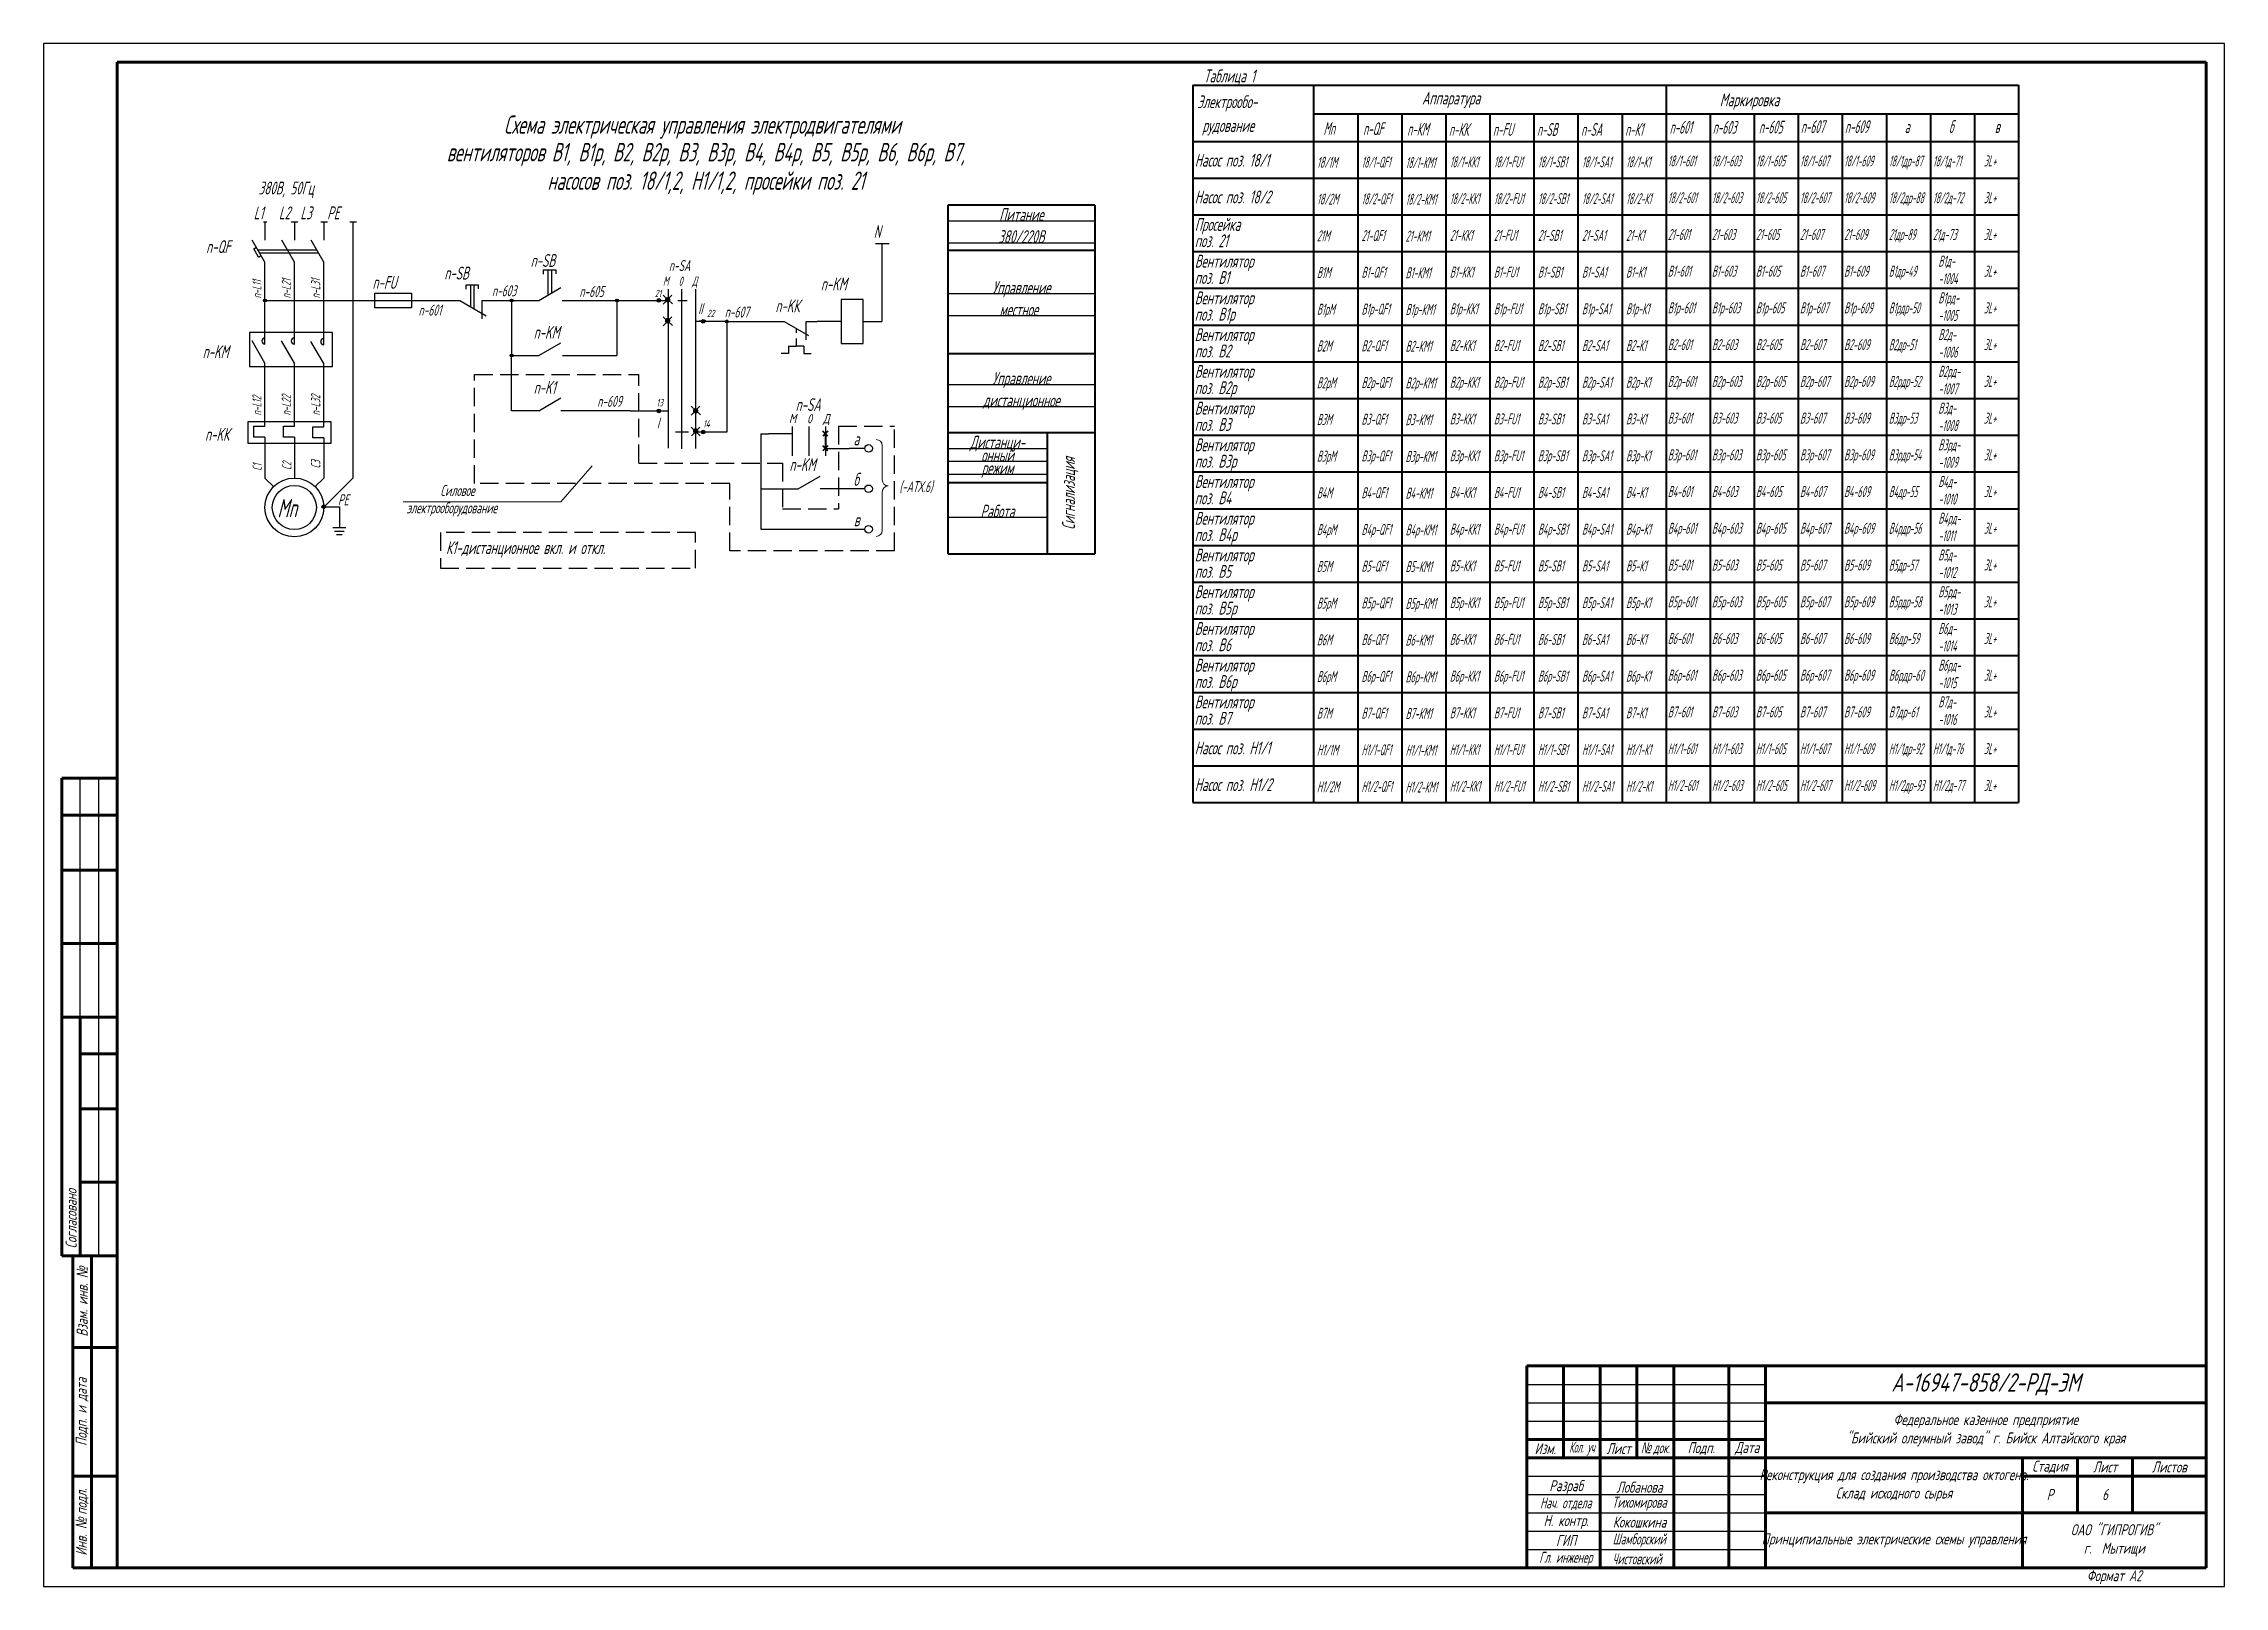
# Model space of a CAD drawing. Header units: millimetres. Extents: x -10490 to 5162, y -5053 to 76.
# Drawn here: x -6034 to -5440, y -814 to -394 of the extents above; entities that cross this region are included whole.
import ezdxf
from ezdxf.enums import TextEntityAlignment as Align

# ---------------------------------------------------------------- set-up
doc = ezdxf.new("R2010")
doc.units = ezdxf.units.MM
doc.linetypes.add('gost5', pattern=[7, 5, -2, 0])
doc.layers.get('Defpoints').update_dxf_attribs({"color": 33})
for name, color, linetype, lineweight in [('Выноска', 137, 'Continuous', 20), ('Обводка', 6, 'Continuous', 25), ('Рамка толстая', 7, 'Continuous', 60), ('Рамка тонкая', 5, 'Continuous', 25), ('ТаБлица', 253, 'Continuous', 25), ('Текст', 2, 'Continuous', 25), ('Текст_КИП', 2, 'Continuous', 25), ('Тонкая', 5, 'Continuous', 20), ('Штампы', 252, 'Continuous', 25)]:
    doc.layers.add(name, color=color, linetype=linetype, lineweight=lineweight)
doc.styles.add('ESKD', font='gostw.shx', dxfattribs={"oblique": 15, "height": 3})
doc.styles.add('SIMPLEX', font='simplex.shx', dxfattribs={"width": 0.7, "oblique": 15})

msp = doc.modelspace()

# ---------------------------------------------------------------- texts
at = {"layer": 'Текст', "style": 'SIMPLEX', "oblique": 15}
for s, height, width, p in [('Таблица 1', 3.5, 0.6, (-5718.03065, -404.69769)), ('Электрообо-', 3.5, 0.6, (-5719.82318, -411.70949)), ('Аппаратура', 3.5, 0.6, (-5658.57469, -410.70864)), ('Маркировка', 3.5, 0.6, (-5577.49239, -411.20497)), ('рудование', 3.5, 0.6, (-5718.43353, -418.1916)), ('Mn', 3.5, 0.5, (-5685.44074, -419.00109)), ('n-QF', 3.5, 0.5, (-5674.62826, -419.06409)), ('n-КМ', 3.5, 0.5, (-5662.62826, -419.1884)), ('n-КК', 3.5, 0.5, (-5651.27471, -419.26296)), ('n-FU', 3.5, 0.5, (-5639.27471, -419.26296)), ('n-SB', 3.5, 0.5, (-5627.27471, -419.26296)), ('n-SA', 3.5, 0.5, (-5615.27471, -419.26296)), ('n-К1', 3.5, 0.5, (-5603.27471, -419.26296)), ('n-601', 3.5, 0.5, (-5591.13821, -418.6629)), ('n-603', 3.5, 0.5, (-5579.40161, -418.68088)), ('n-605', 3.5, 0.5, (-5566.84333, -418.61179)), ('n-607', 3.5, 0.5, (-5555.40755, -418.49908)), ('n-609', 3.5, 0.5, (-5543.40755, -418.49908)), ('Насос поз. 18/1', 3.5, 0.6, (-5720.49388, -427.63499)), ('18/1М', 3, 0.5, (-5687.23505, -427.96226)), ('18/1-QF1', 3, 0.4, (-5675.07768, -427.90242)), ('18/1-КМ1', 3, 0.4, (-5663.07768, -428.02673)), ('18/1-КК1', 3, 0.4, (-5651.03183, -427.83358)), ('18/1-FU1', 3, 0.4, (-5639.03183, -427.83358)), ('18/1-SB1 ', 3, 0.4, (-5627.03183, -427.83358)), ('18/1-SA1', 3, 0.4, (-5615.03183, -427.83358)), ('18/1-К1', 3, 0.4, (-5603.03183, -427.83358)), ('18/1-601', 3, 0.4, (-5591.6565, -427.59116)), ('18/1-603', 3, 0.4, (-5579.6565, -427.59116)), ('18/1-605', 3, 0.4, (-5567.6565, -427.59116)), ('18/1-607', 3, 0.4, (-5555.6565, -427.59116)), ('18/1-609', 3, 0.4, (-5543.6565, -427.59116)), ('18/1др-87', 3, 0.4, (-5531.45466, -427.60285)), ('18/1д-71', 3, 0.4, (-5519.45466, -427.60285)), ('3L+', 3, 0.5, (-5505.57095, -427.59116)), ('380В, 50Гц', 3.5, 0.6, (-5975.51252, -435.20746)), ('L1   L2  L3   РЕ', 3.5, 0.6, (-5976.82317, -441.97568)), ('Насос поз. 18/2', 3.5, 0.6, (-5720.49388, -437.63499)), ('18/2М', 3, 0.5, (-5687.23505, -437.96226)), ('18/2-QF1', 3, 0.4, (-5675.07768, -437.90242)), ('18/2-КМ1', 3, 0.4, (-5663.07768, -438.02673)), ('18/2-КК1', 3, 0.4, (-5651.03183, -437.83358)), ('18/2-FU1', 3, 0.4, (-5639.03183, -437.83358)), ('18/2-SB1 ', 3, 0.4, (-5627.03183, -437.83358)), ('18/2-SA1', 3, 0.4, (-5615.03183, -437.83358)), ('18/2-К1', 3, 0.4, (-5603.03183, -437.83358)), ('18/2-601', 3, 0.4, (-5591.6565, -437.59116)), ('18/2-603', 3, 0.4, (-5579.6565, -437.59116)), ('18/2-605', 3, 0.4, (-5567.6565, -437.59116)), ('18/2-607', 3, 0.4, (-5555.6565, -437.59116)), ('18/2-609', 3, 0.4, (-5543.6565, -437.59116)), ('18/2др-88', 3, 0.4, (-5531.45466, -437.60285)), ('18/2д-72', 3, 0.4, (-5519.45466, -437.60285)), ('3L+', 3, 0.5, (-5505.57095, -437.59116)), ('N', 3.5, 0.6, (-5807.95133, -447.04798)), ('Просейка', 3.5, 0.6, (-5720.49388, -445.11798)), ('21М', 3, 0.5, (-5687.23505, -447.96226)), ('21-QF1', 3, 0.5, (-5675.07768, -447.90242)), ('21-КМ1', 3, 0.5, (-5663.07768, -448.02673)), ('21-КК1', 3, 0.5, (-5651.03183, -447.83358)), ('21-FU1', 3, 0.5, (-5639.03183, -447.83358)), ('21-SB1 ', 3, 0.5, (-5627.03183, -447.83358)), ('21-SA1', 3, 0.5, (-5615.03183, -447.83358)), ('21-К1', 3, 0.5, (-5603.03183, -447.83358)), ('21-601', 3, 0.5, (-5591.6565, -447.59116)), ('21-603', 3, 0.5, (-5579.6565, -447.59116)), ('21-605', 3, 0.5, (-5567.6565, -447.59116)), ('21-607', 3, 0.5, (-5555.6565, -447.59116)), ('21-609', 3, 0.5, (-5543.6565, -447.59116)), ('21др-89', 3, 0.4, (-5531.45466, -447.60285)), ('21д-73', 3, 0.5, (-5519.45466, -447.60285)), ('3L+', 3, 0.5, (-5505.57095, -447.59116)), ('n-QF ', 3.5, 0.6, (-5989.76903, -451.18512)), ('n-SB ', 3.5, 0.6, (-5901.37394, -454.93872)), ('поз. 21', 3.5, 0.6, (-5720.49388, -449.57116)), ('n-SB ', 3.5, 0.6, (-5924.89439, -458.36976)), ('n-SA', 3, 0.6, (-5863.73507, -456.05986)), ('поз. В1', 3.5, 0.6, (-5720.49388, -459.57116)), ('Вентилятор', 3.5, 0.6, (-5720.49388, -455.11798)), ('В1М', 3, 0.5, (-5687.23505, -457.96226)), ('В1-QF1', 3, 0.5, (-5675.07768, -457.90242)), ('В1-КМ1', 3, 0.5, (-5663.07768, -458.02673)), ('В1-КК1', 3, 0.5, (-5651.03183, -457.83358)), ('В1-FU1', 3, 0.5, (-5639.03183, -457.83358)), ('В1-SB1 ', 3, 0.5, (-5627.03183, -457.83358)), ('В1-SA1', 3, 0.5, (-5615.03183, -457.83358)), ('В1-К1', 3, 0.5, (-5603.03183, -457.83358)), ('В1-601', 3, 0.5, (-5591.6565, -457.59116)), ('В1-603', 3, 0.5, (-5579.6565, -457.59116)), ('В1-605', 3, 0.5, (-5567.6565, -457.59116)), ('В1-607', 3, 0.5, (-5555.6565, -457.59116)), ('В1-609', 3, 0.5, (-5543.6565, -457.59116)), ('В1др-49', 3, 0.4, (-5531.45466, -457.60285)), ('3L+', 3, 0.5, (-5505.57095, -457.59116)), (' n-FU', 3.5, 0.6, (-5945.84948, -460.9135)), ('n-603', 3, 0.6, (-5911.9109, -462.92879)), ('n-605', 3, 0.6, (-5888.10357, -463.12957)), ('21', 2, 0.6, (-5867.5894, -463.16161)), ('М', 2.5, 0.6, (-5865.36683, -460.02177)), ('0', 2.5, 0.6, (-5861.09608, -460.07787)), ('Д', 2.5, 0.6, (-5857.42054, -460.07271)), ('n-KM ', 3.5, 0.6, (-5822.33785, -461.3441)), ('Вентилятор', 3.5, 0.6, (-5720.49388, -465.11798)), ('n-601', 3, 0.6, (-5931.9135, -468.19591)), ('II', 3, 0.6, (-5855.75164, -467.79361)), ('22', 2, 0.6, (-5853.38533, -468.60012)), ('n-607', 3, 0.6, (-5848.52615, -468.71462)), ('n-KК ', 3.5, 0.6, (-5834.71039, -467.28291)), ('поз. В1р', 3.5, 0.6, (-5720.49388, -469.57116)), ('В1рМ', 3, 0.5, (-5687.23505, -467.96226)), ('В1р-QF1', 3, 0.5, (-5675.07768, -467.90242)), ('В1р-КМ1', 3, 0.5, (-5663.07768, -468.02673)), ('В1р-КК1', 3, 0.5, (-5651.03183, -467.83358)), ('В1р-FU1', 3, 0.5, (-5639.03183, -467.83358)), ('В1р-SB1 ', 3, 0.5, (-5627.03183, -467.83358)), ('В1р-SA1', 3, 0.5, (-5615.03183, -467.83358)), ('В1р-К1', 3, 0.5, (-5603.03183, -467.83358)), ('В1р-601', 3, 0.5, (-5591.6565, -467.59116)), ('В1р-603', 3, 0.5, (-5579.6565, -467.59116)), ('В1р-605', 3, 0.5, (-5567.6565, -467.59116)), ('В1р-607', 3, 0.5, (-5555.6565, -467.59116)), ('В1р-609', 3, 0.5, (-5543.6565, -467.59116)), ('В1рдр-50', 3, 0.4, (-5531.45466, -467.60285)), ('3L+', 3, 0.5, (-5505.57095, -467.59116)), ('n-KM ', 3.5, 0.6, (-5900.55989, -474.47777)), ('Вентилятор', 3.5, 0.6, (-5720.49388, -475.11798)), ('В2М', 3, 0.5, (-5687.23505, -477.96226)), ('В2-QF1', 3, 0.5, (-5675.07768, -477.90242)), ('В2-КМ1', 3, 0.5, (-5663.07768, -478.02673)), ('В2-КК1', 3, 0.5, (-5651.03183, -477.83358)), ('В2-FU1', 3, 0.5, (-5639.03183, -477.83358)), ('В2-SB1 ', 3, 0.5, (-5627.03183, -477.83358)), ('В2-SA1', 3, 0.5, (-5615.03183, -477.83358)), ('В2-К1', 3, 0.5, (-5603.03183, -477.83358)), ('В2-601', 3, 0.5, (-5591.6565, -477.59116)), ('В2-603', 3, 0.5, (-5579.6565, -477.59116)), ('В2-605', 3, 0.5, (-5567.6565, -477.59116)), ('В2-607', 3, 0.5, (-5555.6565, -477.59116)), ('В2-609', 3, 0.5, (-5543.6565, -477.59116)), ('В2др-51', 3, 0.4, (-5531.45466, -477.60285)), ('3L+', 3, 0.5, (-5505.57095, -477.59116)), ('n-KM ', 3.5, 0.6, (-5990.70743, -479.76935)), ('поз. В2', 3.5, 0.6, (-5720.49388, -479.57116)), ('n-K1 ', 3.5, 0.6, (-5900.55989, -489.50199)), ('поз. В2р', 3.5, 0.6, (-5720.49388, -489.57116)), ('Вентилятор', 3.5, 0.6, (-5720.49388, -485.11798)), ('В2рМ', 3, 0.5, (-5687.23505, -487.96226)), ('В2р-QF1', 3, 0.5, (-5675.07768, -487.90242)), ('В2р-КМ1', 3, 0.5, (-5663.07768, -488.02673)), ('В2р-КК1', 3, 0.5, (-5651.03183, -487.83358)), ('В2р-FU1', 3, 0.5, (-5639.03183, -487.83358)), ('В2р-SB1 ', 3, 0.5, (-5627.03183, -487.83358)), ('В2р-SA1', 3, 0.5, (-5615.03183, -487.83358)), ('В2р-К1', 3, 0.5, (-5603.03183, -487.83358)), ('В2р-601', 3, 0.5, (-5591.6565, -487.59116)), ('В2р-603', 3, 0.5, (-5579.6565, -487.59116)), ('В2р-605', 3, 0.5, (-5567.6565, -487.59116)), ('В2р-607', 3, 0.5, (-5555.6565, -487.59116)), ('В2р-609', 3, 0.5, (-5543.6565, -487.59116)), ('В2рдр-52', 3, 0.4, (-5531.45466, -487.60285)), ('3L+', 3, 0.5, (-5505.57095, -487.59116)), ('n-609', 3, 0.6, (-5883.24022, -493.03821)), ('13', 2, 0.6, (-5867.13009, -492.88454)), ('n-SA', 3.5, 0.6, (-5829.2017, -494.16521)), ('Вентилятор', 3.5, 0.6, (-5720.49388, -495.11798)), (' n-KК ', 3.5, 0.6, (-5991.45342, -502.28237)), ('I', 3, 0.6, (-5866.99026, -498.92292)), ('14', 2, 0.6, (-5854.44577, -498.61059)), ('поз. В3', 3.5, 0.6, (-5720.49388, -499.57116)), ('В3М', 3, 0.5, (-5687.23505, -497.96226)), ('В3-QF1', 3, 0.5, (-5675.07768, -497.90242)), ('В3-КМ1', 3, 0.5, (-5663.07768, -498.02673)), ('В3-КК1', 3, 0.5, (-5651.03183, -497.83358)), ('В3-FU1', 3, 0.5, (-5639.03183, -497.83358)), ('В3-SB1 ', 3, 0.5, (-5627.03183, -497.83358)), ('В3-SA1', 3, 0.5, (-5615.03183, -497.83358)), ('В3-К1', 3, 0.5, (-5603.03183, -497.83358)), ('В3-601', 3, 0.5, (-5591.6565, -497.59116)), ('В3-603', 3, 0.5, (-5579.6565, -497.59116)), ('В3-605', 3, 0.5, (-5567.6565, -497.59116)), ('В3-607', 3, 0.5, (-5555.6565, -497.59116)), ('В3-609', 3, 0.5, (-5543.6565, -497.59116)), ('В3др-53', 3, 0.4, (-5531.45466, -497.60285)), ('3L+', 3, 0.5, (-5505.57095, -497.59116)), ('а', 3.5, 0.6, (-5813.44402, -503.51304)), ('Вентилятор', 3.5, 0.6, (-5720.49388, -505.11798)), ('В3р-QF1', 3, 0.5, (-5675.07768, -507.90242)), ('В3р-КК1', 3, 0.5, (-5651.03183, -507.83358)), ('В3р-FU1', 3, 0.5, (-5639.03183, -507.83358)), ('В3р-SB1 ', 3, 0.5, (-5627.03183, -507.83358)), ('В3р-SA1', 3, 0.5, (-5615.03183, -507.83358)), ('В3р-К1', 3, 0.5, (-5603.03183, -507.83358)), ('В3р-601', 3, 0.5, (-5591.6565, -507.59116)), ('В3р-603', 3, 0.5, (-5579.6565, -507.59116)), ('В3р-605', 3, 0.5, (-5567.6565, -507.59116)), ('В3р-607', 3, 0.5, (-5555.6565, -507.59116)), ('В3р-609', 3, 0.5, (-5543.6565, -507.59116)), ('В3рдр-54', 3, 0.4, (-5531.45466, -507.60285)), ('3L+', 3, 0.5, (-5505.57095, -507.59116)), ('n-KМ', 3.5, 0.6, (-5830.87097, -510.49967)), ('поз. В3р', 3.5, 0.6, (-5720.49388, -509.57116)), ('В3рМ', 3, 0.5, (-5687.23505, -507.96226)), ('В3р-КМ1', 3, 0.5, (-5663.07768, -508.02673)), ('Силовое', 3, 0.6, (-5925.96569, -517.29561)), ('б', 3.5, 0.6, (-5813.44402, -514.51275)), ('поз. В4', 3.5, 0.6, (-5720.49388, -519.57116)), ('Вентилятор', 3.5, 0.6, (-5720.49388, -515.11798)), ('В4М', 3, 0.5, (-5687.23505, -517.96226)), ('В4-QF1', 3, 0.5, (-5675.07768, -517.90242)), ('В4-КМ1', 3, 0.5, (-5663.07768, -518.02673)), ('В4-КК1', 3, 0.5, (-5651.03183, -517.83358)), ('В4-FU1', 3, 0.5, (-5639.03183, -517.83358)), ('В4-SB1 ', 3, 0.5, (-5627.03183, -517.83358)), ('В4-SA1', 3, 0.5, (-5615.03183, -517.83358)), ('В4-К1', 3, 0.5, (-5603.03183, -517.83358)), ('В4-601', 3, 0.5, (-5591.6565, -517.59116)), ('В4-603', 3, 0.5, (-5579.6565, -517.59116)), ('В4-605', 3, 0.5, (-5567.6565, -517.59116)), ('В4-607', 3, 0.5, (-5555.6565, -517.59116)), ('В4-609', 3, 0.5, (-5543.6565, -517.59116)), ('В4др-55', 3, 0.4, (-5531.45466, -517.60285)), ('3L+', 3, 0.5, (-5505.57095, -517.59116)), ('Mn', 5, 0.6, (-5970.36115, -523.10415)), ('РЕ', 3, 0.6, (-5953.87884, -519.84031)), ('электрооборудование', 3, 0.6, (-5935.17091, -522.01857)), ('Вентилятор', 3.5, 0.6, (-5720.49388, -525.11798)), ('в', 3.5, 0.6, (-5813.35723, -525.54433)), ('поз. В4р', 3.5, 0.6, (-5720.49388, -529.57116)), ('В4рМ', 3, 0.5, (-5687.23505, -527.96226)), ('В4р-QF1', 3, 0.5, (-5675.07768, -527.90242)), ('В4р-КМ1', 3, 0.5, (-5663.07768, -528.02673)), ('В4р-КК1', 3, 0.5, (-5651.03183, -527.83358)), ('В4р-FU1', 3, 0.5, (-5639.03183, -527.83358)), ('В4р-SB1 ', 3, 0.5, (-5627.03183, -527.83358)), ('В4р-SA1', 3, 0.5, (-5615.03183, -527.83358)), ('В4р-К1', 3, 0.5, (-5603.03183, -527.83358)), ('В4р-601', 3, 0.5, (-5591.6565, -527.59116)), ('В4р-603', 3, 0.5, (-5579.6565, -527.59116)), ('В4р-605', 3, 0.5, (-5567.6565, -527.59116)), ('В4р-607', 3, 0.5, (-5555.6565, -527.59116)), ('В4р-609', 3, 0.5, (-5543.6565, -527.59116)), ('В4рдр-56', 3, 0.4, (-5531.45466, -527.60285)), ('3L+', 3, 0.5, (-5505.57095, -527.59116)), ('К1-дистанционное вкл. и откл.', 3.5, 0.6, (-5924.43393, -533.10324)), ('Вентилятор', 3.5, 0.6, (-5720.49388, -535.11798)), ('В5-601', 3, 0.5, (-5591.6565, -537.59116)), ('В5-603', 3, 0.5, (-5579.6565, -537.59116)), ('В5-605', 3, 0.5, (-5567.6565, -537.59116)), ('В5-607', 3, 0.5, (-5555.6565, -537.59116)), ('В5-609', 3, 0.5, (-5543.6565, -537.59116)), ('3L+', 3, 0.5, (-5505.57095, -537.59116)), ('поз. В5', 3.5, 0.6, (-5720.49388, -539.57116)), ('В5М', 3, 0.5, (-5687.23505, -537.96226)), ('В5-QF1', 3, 0.5, (-5675.07768, -537.90242)), ('В5-КМ1', 3, 0.5, (-5663.07768, -538.02673)), ('В5-КК1', 3, 0.5, (-5651.03183, -537.83358)), ('В5-FU1', 3, 0.5, (-5639.03183, -537.83358)), ('В5-SB1 ', 3, 0.5, (-5627.03183, -537.83358)), ('В5-SA1', 3, 0.5, (-5615.03183, -537.83358)), ('В5-К1', 3, 0.5, (-5603.03183, -537.83358)), ('В5др-57', 3, 0.4, (-5531.45466, -537.60285)), ('поз. В5р', 3.5, 0.6, (-5720.49388, -549.57116)), ('Вентилятор', 3.5, 0.6, (-5720.49388, -545.11798)), ('В5рМ', 3, 0.5, (-5687.23505, -547.96226)), ('В5р-QF1', 3, 0.5, (-5675.07768, -547.90242)), ('В5р-КМ1', 3, 0.5, (-5663.07768, -548.02673)), ('В5р-КК1', 3, 0.5, (-5651.03183, -547.83358)), ('В5р-FU1', 3, 0.5, (-5639.03183, -547.83358)), ('В5р-SB1 ', 3, 0.5, (-5627.03183, -547.83358)), ('В5р-SA1', 3, 0.5, (-5615.03183, -547.83358)), ('В5р-К1', 3, 0.5, (-5603.03183, -547.83358)), ('В5р-601', 3, 0.5, (-5591.6565, -547.59116)), ('В5р-603', 3, 0.5, (-5579.6565, -547.59116)), ('В5р-605', 3, 0.5, (-5567.6565, -547.59116)), ('В5р-607', 3, 0.5, (-5555.6565, -547.59116)), ('В5р-609', 3, 0.5, (-5543.6565, -547.59116)), ('В5рдр-58', 3, 0.4, (-5531.45466, -547.60285)), ('3L+', 3, 0.5, (-5505.57095, -547.59116)), ('Вентилятор', 3.5, 0.6, (-5720.49388, -555.11798)), ('поз. В6', 3.5, 0.6, (-5720.49388, -559.57116)), ('В6М', 3, 0.5, (-5687.23505, -557.96226)), ('В6-QF1', 3, 0.5, (-5675.07768, -557.90242)), ('В6-КМ1', 3, 0.5, (-5663.07768, -558.02673)), ('В6-КК1', 3, 0.5, (-5651.03183, -557.83358)), ('В6-FU1', 3, 0.5, (-5639.03183, -557.83358)), ('В6-SB1 ', 3, 0.5, (-5627.03183, -557.83358)), ('В6-SA1', 3, 0.5, (-5615.03183, -557.83358)), ('В6-К1', 3, 0.5, (-5603.03183, -557.83358)), ('В6-601', 3, 0.5, (-5591.6565, -557.59116)), ('В6-603', 3, 0.5, (-5579.6565, -557.59116)), ('В6-605', 3, 0.5, (-5567.6565, -557.59116)), ('В6-607', 3, 0.5, (-5555.6565, -557.59116)), ('В6-609', 3, 0.5, (-5543.6565, -557.59116)), ('В6др-59', 3, 0.5, (-5531.45466, -557.60285)), ('3L+', 3, 0.5, (-5505.57095, -557.59116)), ('Вентилятор', 3.5, 0.6, (-5720.49388, -565.11798)), ('поз. В6р', 3.5, 0.6, (-5720.49388, -569.57116)), ('В6рМ', 3, 0.5, (-5687.23505, -567.96226)), ('В6р-QF1', 3, 0.5, (-5675.07768, -567.90242)), ('В6р-КМ1', 3, 0.5, (-5663.07768, -568.02673)), ('В6р-КК1', 3, 0.5, (-5651.03183, -567.83358)), ('В6р-FU1', 3, 0.5, (-5639.03183, -567.83358)), ('В6р-SB1 ', 3, 0.5, (-5627.03183, -567.83358)), ('В6р-SA1', 3, 0.5, (-5615.03183, -567.83358)), ('В6р-К1', 3, 0.5, (-5603.03183, -567.83358)), ('В6р-601', 3, 0.5, (-5591.6565, -567.59116)), ('В6р-603', 3, 0.5, (-5579.6565, -567.59116)), ('В6р-605', 3, 0.5, (-5567.6565, -567.59116)), ('В6р-607', 3, 0.5, (-5555.6565, -567.59116)), ('В6р-609', 3, 0.5, (-5543.6565, -567.59116)), ('В6рдр-60', 3, 0.45, (-5531.45466, -567.60285)), ('3L+', 3, 0.5, (-5505.57095, -567.59116)), ('поз. В7', 3.5, 0.6, (-5720.49388, -579.57116)), ('Вентилятор', 3.5, 0.6, (-5720.49388, -575.11798)), ('В7М', 3, 0.5, (-5687.23505, -577.96226)), ('В7-QF1', 3, 0.5, (-5675.07768, -577.90242)), ('В7-КМ1', 3, 0.5, (-5663.07768, -578.02673)), ('В7-КК1', 3, 0.5, (-5651.03183, -577.83358)), ('В7-FU1', 3, 0.5, (-5639.03183, -577.83358)), ('В7-SB1 ', 3, 0.5, (-5627.03183, -577.83358)), ('В7-SA1', 3, 0.5, (-5615.03183, -577.83358)), ('В7-К1', 3, 0.5, (-5603.03183, -577.83358)), ('В7-601', 3, 0.5, (-5591.6565, -577.59116)), ('В7-603', 3, 0.5, (-5579.6565, -577.59116)), ('В7-605', 3, 0.5, (-5567.6565, -577.59116)), ('В7-607', 3, 0.5, (-5555.6565, -577.59116)), ('В7-609', 3, 0.5, (-5543.6565, -577.59116)), ('В7др-61', 3, 0.5, (-5531.45466, -577.60285)), ('3L+', 3, 0.5, (-5505.57095, -577.59116)), ('Насос поз. Н1/1', 3.5, 0.6, (-5720.49388, -587.63499)), ('Н1/1М', 3, 0.5, (-5687.23505, -587.96226)), ('Н1/1-QF1', 3, 0.4, (-5675.07768, -587.90242)), ('Н1/1-КМ1', 3, 0.4, (-5663.07768, -588.02673)), ('Н1/1-КК1', 3, 0.4, (-5651.03183, -587.83358)), ('Н1/1-FU1', 3, 0.4, (-5639.03183, -587.83358)), ('Н1/1-SB1 ', 3, 0.4, (-5627.03183, -587.83358)), ('Н1/1-SA1', 3, 0.4, (-5615.03183, -587.83358)), ('Н1/1-К1', 3, 0.4, (-5603.03183, -587.83358)), ('Н1/1-601', 3, 0.4, (-5591.6565, -587.59116)), ('Н1/1-603', 3, 0.4, (-5579.6565, -587.59116)), ('Н1/1-605', 3, 0.4, (-5567.6565, -587.59116)), ('Н1/1-607', 3, 0.4, (-5555.6565, -587.59116)), ('Н1/1-609', 3, 0.4, (-5543.6565, -587.59116)), ('Н1/1др-92', 3, 0.4, (-5531.45466, -587.60285)), ('Н1/1д-76', 3, 0.4, (-5519.45466, -587.60285)), ('3L+', 3, 0.5, (-5505.57095, -587.59116)), ('Насос поз. Н1/2', 3.5, 0.6, (-5720.49388, -597.63499)), ('Н1/2М', 3, 0.5, (-5687.23505, -597.96226)), ('Н1/2-QF1', 3, 0.4, (-5675.07768, -597.90242)), ('Н1/2-КМ1', 3, 0.4, (-5663.07768, -598.02673)), ('Н1/2-КК1', 3, 0.4, (-5651.03183, -597.83358)), ('Н1/2-FU1', 3, 0.4, (-5639.03183, -597.83358)), ('Н1/2-SB1 ', 3, 0.4, (-5627.03183, -597.83358)), ('Н1/2-SA1', 3, 0.4, (-5615.03183, -597.83358)), ('Н1/2-К1', 3, 0.4, (-5603.03183, -597.83358)), ('Н1/2-601', 3, 0.4, (-5591.6565, -597.59116)), ('Н1/2-603', 3, 0.4, (-5579.6565, -597.59116)), ('Н1/2-605', 3, 0.4, (-5567.6565, -597.59116)), ('Н1/2-607', 3, 0.4, (-5555.6565, -597.59116)), ('Н1/2-609', 3, 0.4, (-5543.6565, -597.59116)), ('Н1/2др-93', 3, 0.4, (-5531.45466, -597.60285)), ('Н1/2д-77', 3, 0.4, (-5519.45466, -597.60285)), ('3L+', 3, 0.5, (-5505.57095, -597.59116))]:
    msp.add_text(s, height=height, dxfattribs=dict(at, width=width)).set_placement(p)
for s, height, width, p in [('Схема электрическая управления электродвигателями ', 5, 0.6, (-5853.64243, -418.68357)), ('б', 3.5, 0.5, (-5514.46626, -418.49908)), ('вентиляторов В1, В1р, В2, В2р, В3, В3р, В4, В4р, В5, В5р, В6, В6р, В7,', 5, 0.6, (-5853.64243, -426.19191)), ('а', 3.5, 0.5, (-5526.46626, -418.49908)), ('в', 3.5, 0.5, (-5501.93986, -418.49908)), ('насосов поз. 18/1,2, Н1/1,2, просейки поз. 21', 5, 0.6, (-5853.64243, -433.95015)), ('Питание', 3.5, 0.6, (-5767.73316, -442.43986)), ('380/220B', 3.5, 0.6, (-5767.73316, -448.43986)), ('Управление', 3.5, 0.6, (-5767.73316, -462.29566)), ('местное ', 3.5, 0.6, (-5767.73316, -468.29566)), ('Управление', 3.5, 0.6, (-5767.73316, -487.01142)), ('дистанционное', 3.5, 0.6, (-5767.73316, -493.01142)), ('Дистанци-', 3.5, 0.6, (-5774.23318, -504.41525)), ('онный', 3.5, 0.6, (-5774.23318, -507.92298)), ('режим', 3.5, 0.6, (-5774.23318, -511.43071)), ('Работа', 3.5, 0.6, (-5774.23318, -523.18929))]:
    msp.add_text(s, height=height, dxfattribs=dict(at, width=width)).set_placement(p, align=Align.CENTER)
at = {"layer": 'Текст', "color": 1, "style": 'SIMPLEX', "oblique": 15, "width": 0.5}
for s, p in [('В1д-', (-5517.96777, -454.85912)), ('-1004', (-5517.96777, -459.62211)), ('В1рд-', (-5517.96777, -464.85912)), ('-1005', (-5517.96777, -469.62211)), ('В2д-', (-5517.96777, -474.85912)), ('-1006', (-5517.96777, -479.62211)), ('В2рд-', (-5517.96777, -484.85912)), ('-1007', (-5517.96777, -489.62211)), ('В3д-', (-5517.96777, -494.85912)), ('-1008', (-5517.96777, -499.62211)), ('В3рд-', (-5517.96777, -504.85912)), ('-1009', (-5517.96777, -509.62211)), ('В4д-', (-5517.96777, -514.85912)), ('-1010', (-5517.96777, -519.62211)), ('В4рд-', (-5517.96777, -524.85912)), ('-1011', (-5517.96777, -529.62211)), ('В5д-', (-5517.96777, -534.85912)), ('-1012', (-5517.96777, -539.62211)), ('В5рд-', (-5517.96777, -544.85912)), ('В6д-', (-5517.96777, -554.85912)), ('-1013', (-5517.96777, -549.62211)), ('-1014', (-5517.96777, -559.62211)), ('В6рд-', (-5517.96777, -564.85912)), ('-1015', (-5517.96777, -569.62211)), ('В7д-', (-5517.96777, -574.85912)), ('-1016', (-5517.96777, -579.62211))]:
    msp.add_text(s, height=3, dxfattribs=at).set_placement(p)
at = {"layer": 'Текст', "style": 'SIMPLEX', "oblique": 15, "width": 0.6}
for s, p in [('n-L11', (-5974.72755, -463.50646)), ('n-L21', (-5966.71106, -463.50646)), ('n-L31', (-5958.70755, -463.50646)), ('n-L12', (-5974.72755, -495.38427)), ('n-L22', (-5966.71106, -495.38427)), ('n-L32', (-5958.70755, -495.38427)), (' C1', (-5974.62883, -511.50907)), (' C2', (-5966.5465, -511.29074)), (' C3', (-5958.68262, -510.85408))]:
    msp.add_text(s, height=2.5, rotation=90, dxfattribs=at).set_placement(p)
msp.add_text('Сигнализация ', height=3.5, rotation=90, dxfattribs=at).set_placement((-5753.13333, -515.92191), align=Align.CENTER)
at = {"layer": 'Текст', "style": 'ESKD', "oblique": 15}
for tag, text, p in [('М', 'М', (-5830.04914, -496.19701)), ('0', '0', (-5825.42748, -496.28256)), ('Д', 'А', (-5820.84861, -496.23979))]:
    msp.add_attdef(tag, text=text, height=2.5, dxfattribs=at).set_placement(p, align=Align.MIDDLE_CENTER)
at = {"layer": 'Текст_КИП', "style": 'SIMPLEX', "oblique": 15, "width": 0.6}
msp.add_text('(-АТХ.6)', height=3, dxfattribs=at).set_placement((-5796.44754, -516.26269), align=Align.CENTER)
at = {"layer": 'Штампы', "color": 2, "char_height": 3, "rotation": 90, "style": 'SIMPLEX'}
for s, insert, width, attachment_point in [('Согласовано', (-6026.54361, -722.14685), 61, 4), ('Взам. инв. {\\fArial|b0|i0|c204|p34;№}', (-6023.54361, -736.64685), 25, 5), ('Подп. и дата', (-6023.54361, -766.64685), 35, 5), ('Инв. {\\fArial|b0|i0|c204|p34;№ }подл.', (-6023.54361, -796.64685), 25, 5)]:
    msp.add_mtext(s, dxfattribs=dict(at, insert=insert, width=width, attachment_point=attachment_point))
at = {"layer": 'Штампы', "color": 2, "attachment_point": 5, "style": 'SIMPLEX'}
for s, insert, char_height, width in [('А-16947-858/2-РД-ЭМ', (-5505.04362, -759.14683), 5, 120), ('Федеральное казенное предприятие\\P"Бийский олеумный завод" г. Бийск Алтайского края', (-5505.04362, -771.64683), 3, 120), ('Изм.', (-5625.04362, -776.64683), 3, 10), ('{\\W0.5;Кол. уч}', (-5615.04362, -776.64683), 3, 10), ('{\\W0.7;Лист}', (-5605.04362, -776.64683), 3, 10), ('{\\fArial|b0|i0|c204|p34;\\W0.6;№ \\Fsimplex|c204;док.}', (-5595.04362, -776.64683), 3, 10), ('Подп.', (-5582.54362, -776.64683), 3, 15), ('{\\W0.7;Дата}', (-5570.04362, -776.64683), 3, 10), ('Реконструкция для создания производства октогена. \\PСклад исходного сырья', (-5530.04362, -786.64683), 3, 70), ('Стадия', (-5487.54362, -781.64683), 3, 15), ('Лист', (-5472.54362, -781.64683), 3, 15), ('Листов', (-5455.04362, -781.64683), 3, 20), ('{\\W0.6; Нач. отдела}', (-5620.04362, -791.64683), 3, 20), (' Разраб', (-5620.04362, -787.14683), 3, 20), ('{\\W0.65; Тихомирова}', (-5600.04362, -791.64683), 3, 20), (' Лобанова', (-5600.04362, -787.14683), 3, 20), ('Р', (-5487.54362, -789.14683), 3, 15), ('6', (-5472.54362, -789.14683), 3, 15), (' Н. контр.', (-5620.04362, -796.64683), 3, 20), (' Кокошкина', (-5600.04362, -796.64683), 3, 20), (' ГИП', (-5620.04362, -801.64683), 3, 20), ('{\\W0.6; Шамборский}', (-5600.04362, -801.64683), 3, 20), ('Принципиальные электрические схемы управления', (-5530.04362, -801.64683), 3, 70), ('ОАО "ГИПРОГИВ"\\Pг.  Мытищи', (-5470.04362, -801.64683), 3, 50), ('{\\W0.6; Гл. инженер}', (-5620.04362, -806.64683), 3, 20), ('{\\W0.6;Чистовский}', (-5600.04362, -806.64683), 3, 20), ('Формат А2', (-5470.04362, -811.64683), 3, 50)]:
    msp.add_mtext(s, dxfattribs=dict(at, insert=insert, char_height=char_height, width=width))

# ---------------------------------------------------------------- blocks, each defined once
blk = doc.blocks.new('A$C0CDB385D')
at = {"layer": 'Рамка толстая'}
for p, q in [((20, 415), (20, 5)), ((589, 415), (20, 415)), ((589, 5), (589, 415)), ((20, 5), (589, 5))]:
    blk.add_line(p, q, dxfattribs=at)
at = {"layer": 'Рамка тонкая'}
for p, q in [((0, 420), (0, 0)), ((594, 420), (0, 420)), ((594, 0), (594, 420)), ((0, 0), (594, 0))]:
    blk.add_line(p, q, dxfattribs=at)

# ---------------------------------------------------------------- hatches: boundary and pattern name
at = {"lineweight": 25}
for points in [[(-5863.33184, -463.89621, 1), (-5864.83184, -463.89621, 1)], [(-5863.33184, -469.56015, 1), (-5864.83184, -469.56015, 1)], [(-5855.70915, -494.11812, 1), (-5857.20915, -494.11812, 1)], [(-5855.70915, -499.60519, 1), (-5857.20915, -499.60519, 1)]]:
    msp.add_hatch(color=5, dxfattribs=at).paths.add_polyline_path(points)
h = msp.add_hatch(color=5, dxfattribs=at)
edge = h.paths.add_edge_path()
edge.add_arc((-5973.74913, -464.07275), 0.38529, 0, 360)
h = msp.add_hatch(color=5, dxfattribs=at)
edge = h.paths.add_edge_path()
edge.add_arc((-5906.576, -464.07275), 0.38529, 0, 360)
h = msp.add_hatch(color=5, dxfattribs=at)
edge = h.paths.add_edge_path()
edge.add_arc((-5877.86616, -464.07275), 0.38529, 0, 360)
h = msp.add_hatch(color=5, dxfattribs=at)
edge = h.paths.add_edge_path()
edge.add_arc((-5866.44774, -464.07376), 0.5, 0, 360)
edge = h.paths.add_edge_path(flags=17)
edge.add_arc((-5866.44774, -464.07376), 0.2, 0, 360)
h = msp.add_hatch(color=5, dxfattribs=at)
h.paths.add_polyline_path([(-5866.24774, -464.07376, 1), (-5866.64774, -464.07376)])
h.paths.add_polyline_path([(-5866.44774, -464.07376), (-5866.64774, -464.07376, 0.414213562), (-5866.44774, -464.27376)])
h.paths.add_polyline_path([(-5866.44774, -464.27376, 0.414213562), (-5866.24774, -464.07376), (-5866.44774, -464.07376)])
h = msp.add_hatch(color=5, dxfattribs=at)
edge = h.paths.add_edge_path()
edge.add_arc((-5864.08184, -463.89621), 0.4, 0, 360)
h = msp.add_hatch(color=5, dxfattribs=at)
edge = h.paths.add_edge_path()
edge.add_arc((-5864.08184, -469.56015), 0.4, 0, 360)
h = msp.add_hatch(color=5, dxfattribs=at)
edge = h.paths.add_edge_path()
edge.add_arc((-5854.36324, -469.74834), 0.5, 0, 360)
edge = h.paths.add_edge_path(flags=17)
edge.add_arc((-5854.36324, -469.74834), 0.2, 0, 360)
h = msp.add_hatch(color=5, dxfattribs=at)
h.paths.add_polyline_path([(-5854.16324, -469.74834, 1), (-5854.56324, -469.74834)])
h.paths.add_polyline_path([(-5854.36324, -469.74834), (-5854.56324, -469.74834, 0.414213562), (-5854.36324, -469.94834)])
h.paths.add_polyline_path([(-5854.36324, -469.94834, 0.414213562), (-5854.16324, -469.74834), (-5854.36324, -469.74834)])
h = msp.add_hatch(color=5, dxfattribs=at)
edge = h.paths.add_edge_path()
edge.add_arc((-5847.95968, -469.7639), 0.38529, 0, 360)
h = msp.add_hatch(color=5, dxfattribs=at)
edge = h.paths.add_edge_path()
edge.add_arc((-5906.55692, -479.06328), 0.38529, 0, 360)
h = msp.add_hatch(color=5, dxfattribs=at)
edge = h.paths.add_edge_path()
edge.add_arc((-5866.49315, -494.12871), 0.5, 0, 360)
edge = h.paths.add_edge_path(flags=17)
edge.add_arc((-5866.49315, -494.12871), 0.2, 0, 360)
h = msp.add_hatch(color=5, dxfattribs=at)
h.paths.add_polyline_path([(-5866.29315, -494.12871, 1), (-5866.69315, -494.12871)])
h.paths.add_polyline_path([(-5866.49315, -494.12871), (-5866.69315, -494.12871, 0.414213562), (-5866.49315, -494.32871)])
h.paths.add_polyline_path([(-5866.49315, -494.32871, 0.414213562), (-5866.29315, -494.12871), (-5866.49315, -494.12871)])
h = msp.add_hatch(color=5, dxfattribs=at)
edge = h.paths.add_edge_path()
edge.add_arc((-5854.36324, -499.8989), 0.5, 0, 360)
edge = h.paths.add_edge_path(flags=17)
edge.add_arc((-5854.36324, -499.8989), 0.2, 0, 360)
h = msp.add_hatch(color=5, dxfattribs=at)
h.paths.add_polyline_path([(-5854.16324, -499.8989, 1), (-5854.56324, -499.8989)])
h.paths.add_polyline_path([(-5854.36324, -499.8989), (-5854.56324, -499.8989, 0.414213562), (-5854.36324, -500.0989)])
h.paths.add_polyline_path([(-5854.36324, -500.0989, 0.414213562), (-5854.16324, -499.8989), (-5854.36324, -499.8989)])
h = msp.add_hatch(color=5, dxfattribs=at)
edge = h.paths.add_edge_path()
edge.add_arc((-5957.74661, -520.21281), 0.5, 0, 360)
edge = h.paths.add_edge_path(flags=17)
edge.add_arc((-5957.74661, -520.21281), 0.2, 0, 360)
h = msp.add_hatch(color=5, dxfattribs=at)
h.paths.add_polyline_path([(-5957.54661, -520.21281, 1), (-5957.94661, -520.21281)])
h.paths.add_polyline_path([(-5957.74661, -520.21281), (-5957.94661, -520.21281, 0.414213562), (-5957.74661, -520.41281)])
h.paths.add_polyline_path([(-5957.74661, -520.41281, 0.414213562), (-5957.54661, -520.21281), (-5957.74661, -520.21281)])

# ---------------------------------------------------------------- linework, layer by layer
at = {"color": 5, "lineweight": 25}
for p, q in [((-5974.19182, -442.64275), (-5973.26376, -442.64275)), ((-5973.74661, -442.63905), (-5973.74661, -447.63905)), ((-5966.58673, -442.6216), (-5964.80211, -442.6216)), ((-5965.73012, -442.63905), (-5965.73012, -447.63905)), ((-5958.57012, -442.67823), (-5956.75717, -442.67823)), ((-5957.72661, -442.63905), (-5957.72661, -447.63905)), ((-5950.63036, -442.67823), (-5948.81742, -442.67823)), ((-5949.78685, -442.63905), (-5949.78685, -512.39705)), ((-5973.74661, -453.63905), (-5977.21071, -447.63905)), ((-5976.80534, -449.9908), (-5976.09103, -449.57839)), ((-5975.50202, -452.24821), (-5976.80534, -449.9908)), ((-5975.71015, -450.2381), (-5959.69015, -450.2381)), ((-5975.20527, -451.11258), (-5959.18527, -451.11258)), ((-5965.73012, -453.63905), (-5969.19422, -447.63905)), ((-5957.72661, -453.63905), (-5961.19071, -447.63905)), ((-5807.44594, -448.56515), (-5803.7675, -448.56515)), ((-5805.75202, -448.56515), (-5805.75202, -469.7639)), ((-5975.50202, -452.24821), (-5974.78771, -451.8358)), ((-5973.74661, -458.63905), (-5973.74661, -453.63905)), ((-5965.73012, -458.63905), (-5965.73012, -453.63905)), ((-5957.72661, -458.63905), (-5957.72661, -453.63905)), ((-5897.8708, -456.90501), (-5897.8708, -455.72586)), ((-5897.8708, -455.72586), (-5894.54603, -455.72586)), ((-5897.8708, -455.72586), (-5895.11119, -455.72586)), ((-5896.69917, -455.72586), (-5896.69917, -462.60923)), ((-5895.62667, -461.98361), (-5895.62667, -455.72586)), ((-5894.54603, -455.72586), (-5894.54603, -456.83355)), ((-5973.74661, -475.97553), (-5973.74661, -458.63905)), ((-5965.73012, -475.96618), (-5965.73012, -458.63905)), ((-5957.72661, -476.13682), (-5957.72661, -458.63905)), ((-5943.79505, -466.06328), (-5943.79505, -462.06328)), ((-5943.79505, -462.06328), (-5933.79505, -462.06328)), ((-5933.79505, -462.06328), (-5933.79505, -466.06328)), ((-5918.97195, -460.97288), (-5918.97195, -459.79373)), ((-5918.97195, -459.79373), (-5915.64718, -459.79373)), ((-5917.80032, -459.79373), (-5917.80032, -465.73134)), ((-5916.72781, -466.35055), (-5916.72781, -459.79373)), ((-5915.64718, -459.79373), (-5915.64718, -460.90142)), ((-5899.19182, -464.06328), (-5893.19182, -460.56328)), ((-5865.28792, -462.64132), (-5862.78761, -464.99566)), ((-5862.96879, -462.6051), (-5865.25169, -465.03188)), ((-5863.95354, -460.94855), (-5863.95354, -504.25142)), ((-5860.27428, -460.94955), (-5860.27428, -504.42724)), ((-5856.45351, -460.94855), (-5856.45351, -504.38328)), ((-5973.74913, -464.07275), (-5943.79505, -464.06328)), ((-5973.74661, -464.06328), (-5947.64104, -464.06328)), ((-5943.79505, -464.06328), (-5920.68949, -464.06328)), ((-5933.79505, -466.06328), (-5943.79505, -466.06328)), ((-5920.68949, -464.06328), (-5913.51271, -468.20679)), ((-5914.68949, -464.06328), (-5911.68949, -464.06328)), ((-5914.67279, -464.06328), (-5914.67279, -469.06328)), ((-5911.68949, -464.06328), (-5901.42435, -464.06328)), ((-5906.55692, -464.06328), (-5906.55692, -479.06328)), ((-5901.42435, -464.06328), (-5899.19182, -464.06328)), ((-5892.76237, -464.06328), (-5863.95354, -464.06328)), ((-5877.8646, -464.06328), (-5877.8646, -479.06328)), ((-5871.88863, -464.06328), (-5863.72068, -464.06328)), ((-5865.28792, -468.54527), (-5862.78761, -470.89961)), ((-5862.96879, -468.50905), (-5865.25169, -470.93583)), ((-5864.04172, -464.06328), (-5864.04172, -469.53519)), ((-5861.32139, -464.06328), (-5858.72342, -464.06328)), ((-5816.80637, -463.7639), (-5816.80637, -475.7639)), ((-5810.80637, -463.7639), (-5816.80637, -463.7639)), ((-5810.80637, -475.7639), (-5810.80637, -463.7639)), ((-5955.31488, -472.77758), (-5978.00946, -472.77758)), ((-5978.00946, -472.77758), (-5978.00946, -482.00111)), ((-5973.74392, -481.10294), (-5977.24661, -475.09833)), ((-5965.72743, -481.09359), (-5969.23012, -475.08898)), ((-5955.31488, -482.00111), (-5955.31488, -472.77758)), ((-5847.95812, -469.7639), (-5856.51597, -469.75269)), ((-5853.64925, -469.74643), (-5855.46757, -469.74643)), ((-5847.95812, -469.7639), (-5835.36666, -469.7639)), ((-5847.95812, -469.7639), (-5847.90376, -499.8989)), ((-5835.36666, -469.7639), (-5832.36666, -469.7639)), ((-5832.36666, -469.7639), (-5825.70983, -473.60722)), ((-5829.03824, -471.68556), (-5829.03824, -472.40548)), ((-5829.03824, -472.40548), (-5829.03824, -472.86981)), ((-5829.03824, -474.44609), (-5829.03824, -476.48671)), ((-5826.42585, -469.7639), (-5826.42585, -474.7639)), ((-5826.36666, -469.7639), (-5823.36666, -469.7639)), ((-5816.80637, -469.7639), (-5823.36666, -469.7639)), ((-5810.80637, -469.7639), (-5805.75202, -469.7639)), ((-5973.74392, -498.28848), (-5973.74392, -481.10294)), ((-5965.72743, -498.27912), (-5965.72743, -481.09359)), ((-5957.72392, -481.26423), (-5961.22661, -475.25961)), ((-5906.55692, -479.06328), (-5899.19182, -479.06328)), ((-5906.55692, -494.0875), (-5906.55692, -479.06328)), ((-5899.19182, -479.06328), (-5893.19182, -475.56328)), ((-5892.74771, -479.06328), (-5877.8646, -479.06328)), ((-5831.13796, -478.53007), (-5833.13796, -478.53007)), ((-5831.13796, -476.48671), (-5831.13796, -478.53007)), ((-5831.13796, -476.48671), (-5829.03824, -476.48671)), ((-5831.13796, -476.48671), (-5829.03824, -476.48671)), ((-5831.13796, -476.48671), (-5829.03824, -476.48671)), ((-5831.13796, -476.48671), (-5829.03824, -476.48671)), ((-5826.93238, -476.48671), (-5829.0321, -476.48671)), ((-5826.93238, -476.48671), (-5826.93238, -478.53007)), ((-5826.93238, -478.53007), (-5824.93238, -478.53007)), ((-5816.80637, -475.7639), (-5810.80637, -475.7639)), ((-5978.00946, -482.00111), (-5955.31488, -482.00111)), ((-5957.72392, -498.44976), (-5957.72392, -481.26423)), ((-5899.19182, -494.0875), (-5893.19182, -490.5875)), ((-5857.66523, -492.86323), (-5855.16492, -495.21757)), ((-5855.34611, -492.82701), (-5857.629, -495.25379)), ((-5978.31115, -503.01239), (-5978.31115, -497.01239)), ((-5978.31115, -497.01239), (-5966.31115, -497.01239)), ((-5976.74392, -501.28848), (-5976.74392, -498.28848)), ((-5976.74392, -498.28848), (-5973.74392, -498.28848)), ((-5968.72743, -501.27912), (-5968.72743, -498.27912)), ((-5968.72743, -498.27912), (-5965.72743, -498.27912)), ((-5967.78026, -497.01239), (-5955.78026, -497.01239)), ((-5960.72392, -501.44976), (-5960.72392, -498.44976)), ((-5960.72392, -498.44976), (-5957.72392, -498.44976)), ((-5955.77359, -497.0425), (-5955.77359, -503.0425)), ((-5899.19182, -494.0875), (-5906.55692, -494.0875)), ((-5874.24551, -494.0875), (-5893.19182, -494.0875)), ((-5874.24551, -494.0875), (-5863.95354, -494.09954)), ((-5857.70365, -498.55414), (-5855.20334, -500.90848)), ((-5855.31205, -498.51792), (-5857.59494, -500.9447)), ((-5856.45351, -494.10832), (-5856.45351, -499.58023)), ((-5966.31115, -503.01239), (-5978.31115, -503.01239)), ((-5973.74392, -501.28848), (-5976.74392, -501.28848)), ((-5973.74392, -501.28848), (-5973.74661, -512.40281)), ((-5965.72743, -501.27912), (-5968.72743, -501.27912)), ((-5955.78026, -503.01239), (-5967.78026, -503.01239)), ((-5965.72743, -501.27912), (-5965.73012, -512.39345)), ((-5957.72392, -501.44976), (-5960.72392, -501.44976)), ((-5957.72392, -501.44976), (-5957.72657, -512.41561)), ((-5858.36661, -499.8989), (-5861.95148, -499.8989)), ((-5847.90376, -499.8989), (-5856.76505, -499.8989)), ((-5838.65533, -500.33968), (-5838.65533, -526.37177)), ((-5838.65533, -500.33968), (-5836.61763, -500.33968)), ((-5810.35578, -504.33968), (-5814.61763, -504.33968)), ((-5973.74661, -512.40281), (-5971.39377, -514.74627)), ((-5957.72657, -512.41561), (-5960.06656, -514.74627)), ((-5949.72269, -512.333), (-5957.5462, -520.143)), ((-5838.65533, -515.37207), (-5828.65167, -515.37207)), ((-5828.52276, -515.37207), (-5822.52276, -511.87207)), ((-5810.35578, -515.33939), (-5822.48085, -515.33939)), ((-5957.24661, -520.21281), (-5953.46913, -520.21281)), ((-5953.46913, -520.21281), (-5953.46913, -524.97618)), ((-5953.46913, -520.21281), (-5953.46913, -525.98035)), ((-5951.68046, -525.98035), (-5955.25781, -525.98035)), ((-5952.16428, -526.9429), (-5954.77398, -526.9429)), ((-5952.69012, -527.87729), (-5954.24815, -527.87729)), ((-5838.65533, -526.37177), (-5810.35578, -526.37177))]:
    msp.add_line(p, q, dxfattribs=at)
at = {"color": 6, "lineweight": 25, "ltscale": 10}
for p, q in [((-5830.11763, -498.33968), (-5830.11763, -506.33968)), ((-5825.61763, -498.33968), (-5825.61763, -506.33968)), ((-5821.11763, -498.33968), (-5821.11763, -506.33968))]:
    msp.add_line(p, q, dxfattribs=at)
at = {"color": 6, "lineweight": 25}
for p, q in [((-5830.11763, -500.33968), (-5836.61763, -500.33968)), ((-5821.11763, -504.33968), (-5814.61763, -504.33968))]:
    msp.add_line(p, q, dxfattribs=at)
at = {"color": 6, "lineweight": 40}
for p, q in [((-5820.41052, -499.63258), (-5821.82473, -501.04679)), ((-5820.41052, -501.04679), (-5821.82473, -499.63258)), ((-5820.41052, -505.04679), (-5821.82473, -503.63258)), ((-5820.41052, -503.63258), (-5821.82473, -505.04679)), ((-5821.11763, -500.33968), (-5821.11763, -504.33968))]:
    msp.add_line(p, q, dxfattribs=at)
at = {"color": 5, "lineweight": 25}
for centre, radius in [((-5973.74913, -464.07275), 0.38529), ((-5906.576, -464.07275), 0.38529), ((-5906.55692, -464.06328), 0.2), ((-5877.86616, -464.07275), 0.38529), ((-5877.8646, -464.06328), 0.2), ((-5866.44774, -464.07376), 0.5), ((-5866.44774, -464.07376), 0.2), ((-5854.36324, -469.74834), 0.5), ((-5854.36324, -469.74834), 0.2), ((-5847.95968, -469.7639), 0.38529), ((-5847.95812, -469.75444), 0.2), ((-5906.55692, -479.06328), 0.38529), ((-5906.53784, -479.05381), 0.2), ((-5866.49315, -494.12871), 0.5), ((-5866.49315, -494.12871), 0.2), ((-5854.36324, -499.8989), 0.5), ((-5854.36324, -499.8989), 0.2), ((-5809.32965, -504.33968), 1.02613), ((-5965.74661, -520.41281), 8), ((-5965.74661, -520.41281), 6), ((-5809.32965, -515.33939), 1.02613), ((-5957.74661, -520.21281), 0.5), ((-5957.74661, -520.21281), 0.2), ((-5809.32965, -526.37177), 1.02613)]:
    msp.add_circle(centre, radius, dxfattribs=at)
for centre, radius in [((-5973.74661, -475.09833), 0.87721), ((-5965.73012, -475.10573), 0.86045), ((-5957.72661, -475.28714), 0.84968)]:
    msp.add_arc(centre, radius, 90, 270, dxfattribs=at)
at = {"layer": 'Defpoints'}
for p, q in [((-5747.73316, -442.43986), (-5787.73316, -442.43986)), ((-5747.73316, -448.43986), (-5787.73316, -448.43986)), ((-5747.73316, -462.29566), (-5787.73316, -462.29566)), ((-5747.73316, -468.29566), (-5787.73316, -468.29566)), ((-5747.73316, -487.01142), (-5787.73316, -487.01142)), ((-5747.73316, -493.01142), (-5787.73316, -493.01142)), ((-5760.7332, -504.41525), (-5787.73316, -504.41525)), ((-5760.7332, -507.92298), (-5787.73316, -507.92298)), ((-5760.7332, -511.43071), (-5787.73316, -511.43071)), ((-5760.7332, -523.18929), (-5787.73316, -523.18929))]:
    msp.add_line(p, q, dxfattribs=at)
at = {"layer": 'Выноска'}
for p in [(-5884.63881, -509.0456), (-5936.13478, -518.84807)]:
    msp.add_line(p, (-5893.20194, -518.84807), dxfattribs=at)
at = {"layer": 'Обводка', "linetype": 'gost5'}
for p, q in [((-5916.71468, -484.24876), (-5871.92645, -484.24876)), ((-5916.71468, -513.88595), (-5916.71468, -484.24876)), ((-5871.92645, -508.3227), (-5871.92645, -484.24876)), ((-5817.53316, -498.25479), (-5817.53316, -520.78306)), ((-5817.53316, -498.25479), (-5802.24292, -498.25479)), ((-5802.24292, -532.22926), (-5802.24292, -498.25479)), ((-5871.92645, -508.3227), (-5832.82341, -508.3227)), ((-5832.82341, -508.3227), (-5832.82341, -520.78306)), ((-5847.17248, -513.88595), (-5916.71468, -513.88595)), ((-5847.17248, -532.22926), (-5847.17248, -513.88595)), ((-5832.82341, -520.78306), (-5817.53316, -520.78306)), ((-5802.24292, -532.22926), (-5847.17248, -532.22926))]:
    msp.add_line(p, q, dxfattribs=at)
msp.add_lwpolyline([(-5925.95448, -536.9629), (-5856.44137, -536.9629), (-5856.44137, -527.22743), (-5925.95448, -527.22743)], close=True, dxfattribs=at)
at = {"layer": 'ТаБлица', "lineweight": 40}
for p, q in [((-5721.02739, -405.48715), (-5721.02739, -600.75545)), ((-5721.02739, -405.48715), (-5496.11319, -405.48715)), ((-5688.11319, -405.48715), (-5688.11319, -600.75545)), ((-5592.11319, -405.48715), (-5592.11319, -600.75545)), ((-5496.11319, -405.48715), (-5496.11319, -600.75545)), ((-5688.11319, -413.25545), (-5496.11319, -413.25545)), ((-5676.11062, -413.25545), (-5676.11062, -600.75545)), ((-5664.11062, -413.25545), (-5664.11062, -600.75545)), ((-5652.11062, -413.25545), (-5652.11062, -600.75545)), ((-5640.11062, -413.25545), (-5640.11062, -600.75545)), ((-5628.11062, -413.25545), (-5628.11062, -600.75545)), ((-5616.11062, -413.25545), (-5616.11062, -600.75545)), ((-5604.11062, -413.25545), (-5604.11062, -600.75545)), ((-5580.11319, -413.25545), (-5580.11319, -600.75545)), ((-5568.11319, -413.25545), (-5568.11319, -600.75545)), ((-5556.11319, -413.25545), (-5556.11319, -600.75545)), ((-5544.11319, -413.25545), (-5544.11319, -600.75545)), ((-5532.11319, -413.25545), (-5532.11319, -600.75545)), ((-5520.11319, -413.25545), (-5520.11319, -600.75545)), ((-5508.11319, -413.25545), (-5508.11319, -600.75545)), ((-5721.02739, -420.75545), (-5496.11319, -420.75545)), ((-5721.02739, -420.75545), (-5496.11319, -420.75545)), ((-5721.02739, -430.75545), (-5496.11319, -430.75545)), ((-5787.73316, -438.12033), (-5787.73316, -533.00622)), ((-5747.73316, -438.12033), (-5787.73316, -438.12033)), ((-5747.73316, -438.12033), (-5747.73316, -533.00622)), ((-5721.02739, -440.75545), (-5496.11319, -440.75545)), ((-5787.73316, -450.37933), (-5747.73316, -450.37933)), ((-5721.02739, -450.75545), (-5496.11319, -450.75545)), ((-5721.02739, -450.75545), (-5496.11319, -450.75545)), ((-5721.02739, -460.75545), (-5496.11319, -460.75545)), ((-5721.02739, -470.75545), (-5496.11319, -470.75545)), ((-5787.73316, -478.53598), (-5747.73316, -478.53598)), ((-5721.02739, -480.75545), (-5496.11319, -480.75545)), ((-5721.02739, -490.75545), (-5496.11319, -490.75545)), ((-5787.73316, -499.97213), (-5747.73316, -499.97213)), ((-5760.7332, -499.97213), (-5760.7332, -533.00622)), ((-5721.02739, -500.75545), (-5496.11319, -500.75545)), ((-5721.02739, -510.75545), (-5496.11319, -510.75545)), ((-5760.7332, -513.70044), (-5787.73316, -513.70044)), ((-5721.02739, -520.75545), (-5496.11319, -520.75545)), ((-5787.73316, -533.00622), (-5747.73316, -533.00622)), ((-5721.02739, -530.75545), (-5496.11319, -530.75545)), ((-5721.02739, -540.75545), (-5496.11319, -540.75545)), ((-5721.02739, -550.75545), (-5496.11319, -550.75545)), ((-5721.02739, -560.75545), (-5496.11319, -560.75545)), ((-5721.02739, -570.75545), (-5496.11319, -570.75545)), ((-5721.02739, -580.75545), (-5496.11319, -580.75545)), ((-5721.02739, -590.75545), (-5496.11319, -590.75545)), ((-5721.02739, -600.75545), (-5496.11319, -600.75545))]:
    msp.add_line(p, q, dxfattribs=at)
at = {"layer": 'Тонкая'}
for p, q in [((-5805.6275, -512.91159), (-5805.63495, -503.44575)), ((-5805.61936, -526.65892), (-5805.6276, -516.19483))]:
    msp.add_line(p, q, dxfattribs=at)
for centre, start, end in [((-5807.27266, -503.56957), 0, 90), ((-5803.98513, -512.91159), 180, 270), ((-5803.98513, -516.19634), 90, 180), ((-5807.26174, -526.65892), 270, 0)]:
    msp.add_arc(centre, 1.64238, start, end, dxfattribs=at)
at = {"layer": 'Штампы', "lineweight": 60}
for p, q in [((-6029.04361, -724.14685), (-6029.04361, -594.14685)), ((-6029.04361, -594.14685), (-6014.04361, -594.14685)), ((-6014.04361, -724.14685), (-6014.04361, -594.14685)), ((-6029.04361, -604.14685), (-6014.04361, -604.14685)), ((-6029.04361, -619.14685), (-6014.04361, -619.14685)), ((-6029.04361, -639.14685), (-6014.04361, -639.14685)), ((-6029.04361, -659.14685), (-6014.04361, -659.14685)), ((-6024.04361, -724.14685), (-6024.04361, -659.14685)), ((-6024.04361, -669.14685), (-6014.04361, -669.14685)), ((-6024.04361, -684.14685), (-6014.04361, -684.14685)), ((-6024.04361, -704.14685), (-6014.04361, -704.14685)), ((-6029.04361, -724.14685), (-6014.04361, -724.14685)), ((-6026.04361, -809.14685), (-6026.04361, -724.14685)), ((-6026.04361, -724.14685), (-6014.04361, -724.14685)), ((-6021.04361, -809.14685), (-6021.04361, -724.14685)), ((-6014.04361, -809.14685), (-6014.04361, -724.14685)), ((-6026.04361, -749.14685), (-6014.04361, -749.14685)), ((-5630.04362, -754.14683), (-5445.04362, -754.14683)), ((-5630.04362, -754.14683), (-5630.04362, -809.14683)), ((-5620.04362, -754.14683), (-5620.04362, -779.14683)), ((-5610.04362, -754.14683), (-5610.04362, -809.14683)), ((-5600.04362, -754.14683), (-5600.04362, -779.14683)), ((-5590.04362, -754.14683), (-5590.04362, -809.14683)), ((-5575.04362, -754.14683), (-5575.04362, -809.14683)), ((-5565.04362, -754.14683), (-5565.04362, -809.14683)), ((-5565.04362, -764.14683), (-5445.04362, -764.14683)), ((-5630.04362, -774.14683), (-5565.04362, -774.14683)), ((-5630.04362, -779.14683), (-5445.04362, -779.14683)), ((-5495.04362, -779.14683), (-5495.04362, -809.14683)), ((-5480.04362, -779.14683), (-5480.04362, -794.14683)), ((-5465.04362, -779.14683), (-5465.04362, -794.14683)), ((-6026.04361, -784.14685), (-6014.04361, -784.14685)), ((-5495.04362, -784.14683), (-5445.04362, -784.14683)), ((-5565.04362, -794.14683), (-5445.04362, -794.14683)), ((-6026.04361, -809.14685), (-6014.04361, -809.14685))]:
    msp.add_line(p, q, dxfattribs=at)
at = {"layer": 'Штампы', "color": 5, "lineweight": 25}
for p, q in [((-6024.04361, -659.14685), (-6024.04361, -594.14685)), ((-6019.04361, -724.14685), (-6019.04361, -594.14685)), ((-5630.04362, -759.14683), (-5565.04362, -759.14683)), ((-5630.04362, -764.14683), (-5565.04362, -764.14683)), ((-5630.04362, -769.14683), (-5565.04362, -769.14683)), ((-5630.04362, -784.14683), (-5565.04362, -784.14683)), ((-5630.04362, -789.14683), (-5565.04362, -789.14683)), ((-5630.04362, -794.14683), (-5565.04362, -794.14683)), ((-5630.04362, -799.14683), (-5565.04362, -799.14683)), ((-5630.04362, -804.14683), (-5565.04362, -804.14683))]:
    msp.add_line(p, q, dxfattribs=at)

# ---------------------------------------------------------------- block references
msp.add_blockref('A$C0CDB385D', (-6034.0436, -814.14684))

msp.set_redraw_order([(e.dxf.handle, doc.entitydb.next_handle()) for e in msp.query("TEXT MTEXT ATTDEF DIMENSION ARC_DIMENSION")])  # texts and dimensions are drawn at this point

doc.saveas('drawing.dxf')
